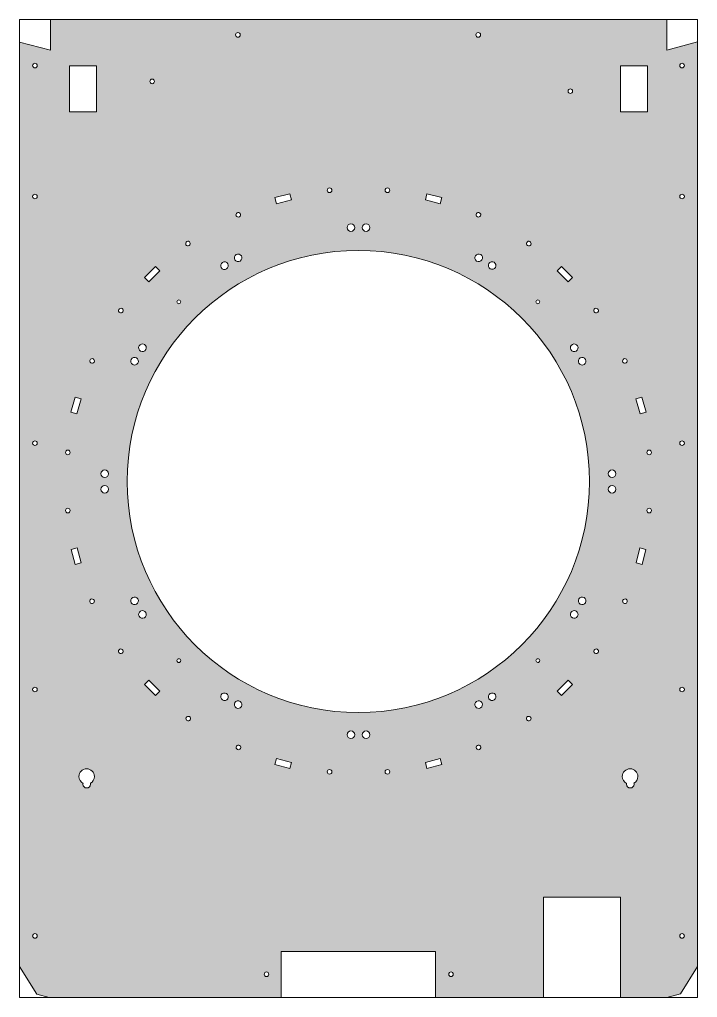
# Model space of a CAD drawing. Header units: inches. Extents: x 0 to 880, y -2 to 1268.
import ezdxf

# ---------------------------------------------------------------- set-up
doc = ezdxf.new("R2010")
doc.units = ezdxf.units.IN
doc.header["$MEASUREMENT"] = 0
doc.layers.add('Calque 1', color=7, linetype='Continuous')

# ---------------------------------------------------------------- blocks, each defined once
blk = doc.blocks.new('block 2')
at = {"layer": 'Calque 1', "true_color": 0xffffff}
h = blk.add_hatch(color=7, dxfattribs=at)
h.paths.add_polyline_path([(880, 1239), (840.1, 1228), (840.1, 1267.9), (40, 1267.9), (40, 1228), (0, 1238.6), (0, 38.2), (22.4, 2.2), (38.6, -2.1), (339.8, -2.1), (339.8, 57.5), (539.8, 57.5), (539.8, -2.1), (680.2, -2.1), (680.2, 128.1), (780.1, 128.1), (780.1, -2.1), (840.1, -2.1), (857.8, 2.7), (880, 38.2)])
h.paths.add_polyline_path([(703.7, 947.1), (717.9, 932.9), (712.2, 927.2), (698, 941.4)])
h.paths.add_polyline_path([(528.9, 1041.7), (548.3, 1036.6), (546.2, 1028.7), (526.8, 1033.9)])
h.paths.add_polyline_path([(350.8, 1041.7), (352.9, 1033.9), (333.4, 1028.7), (331.3, 1036.6)])
h.paths.add_polyline_path([(176.3, 947.1), (182, 941.4), (167.8, 927.2), (162.1, 932.9)])
h.paths.add_polyline_path([(66.8, 579.6), (74.6, 581.7), (79.8, 562.3), (72, 560.2)])
h.paths.add_polyline_path([(66.6, 758.2), (72.1, 777.5), (79.9, 775.3), (74.4, 756)])
h.paths.add_polyline_path([(100, 1147.9), (65, 1147.9), (65, 1207.9), (100, 1207.9)])
h.paths.add_polyline_path([(176.3, 389.9), (162.1, 404.2), (167.9, 409.9), (182, 395.6)])
h.paths.add_polyline_path([(350.8, 295.3), (331.3, 300.4), (333.4, 308.3), (352.9, 303.2)])
h.paths.add_polyline_path([(528.9, 295.3), (526.8, 303.2), (546.2, 308.3), (548.3, 300.4)])
h.paths.add_polyline_path([(703.7, 389.9), (697.9, 395.7), (712.2, 409.8), (717.9, 404.1)])
h.paths.add_polyline_path([(780.1, 1207.9), (815.1, 1207.9), (815.1, 1147.9), (780.1, 1147.9)])
h.paths.add_polyline_path([(808.1, 560.2), (800.3, 562.3), (805.3, 581.7), (813.2, 579.7)])
h.paths.add_polyline_path([(805.5, 756), (800.1, 775.3), (807.9, 777.5), (813.3, 758.2)])
edge = h.paths.add_edge_path()
edge.add_spline(control_points=[(20, 74.8), (18.4, 74.8), (17, 76.1), (17, 77.8), (17, 79.4), (18.4, 80.8), (20, 80.8), (21.7, 80.8), (23, 79.4), (23, 77.8), (23, 76.1), (21.7, 74.8), (20, 74.8)], knot_values=[0, 0, 0, 0, 0.352778, 0.352778, 0.352778, 0.705556, 0.705556, 0.705556, 1.058333, 1.058333, 1.058333, 1.411111, 1.411111, 1.411111, 1.411111], degree=3, periodic=0)
edge.add_line((20, 74.8), (20, 74.8))
edge = h.paths.add_edge_path()
edge.add_spline(control_points=[(20, 394.8), (18.4, 394.8), (17, 396.1), (17, 397.8), (17, 399.4), (18.4, 400.8), (20, 400.8), (21.7, 400.8), (23, 399.4), (23, 397.8), (23, 396.1), (21.7, 394.8), (20, 394.8)], knot_values=[0, 0, 0, 0, 0.352778, 0.352778, 0.352778, 0.705556, 0.705556, 0.705556, 1.058333, 1.058333, 1.058333, 1.411111, 1.411111, 1.411111, 1.411111], degree=3, periodic=0)
edge.add_line((20, 394.8), (20, 394.8))
edge = h.paths.add_edge_path()
edge.add_spline(control_points=[(20, 714.7), (18.4, 714.7), (17, 716.1), (17, 717.7), (17, 719.4), (18.4, 720.7), (20, 720.7), (21.7, 720.7), (23, 719.4), (23, 717.7), (23, 716.1), (21.7, 714.7), (20, 714.7)], knot_values=[0, 0, 0, 0, 0.352778, 0.352778, 0.352778, 0.705556, 0.705556, 0.705556, 1.058333, 1.058333, 1.058333, 1.411111, 1.411111, 1.411111, 1.411111], degree=3, periodic=0)
edge.add_line((20, 714.7), (20, 714.7))
edge = h.paths.add_edge_path()
edge.add_spline(control_points=[(20, 1035.1), (18.4, 1035.1), (17, 1036.4), (17, 1038), (17, 1039.7), (18.4, 1041), (20, 1041), (21.7, 1041), (23, 1039.7), (23, 1038), (23, 1036.4), (21.7, 1035.1), (20, 1035.1)], knot_values=[0, 0, 0, 0, 0.352778, 0.352778, 0.352778, 0.705556, 0.705556, 0.705556, 1.058333, 1.058333, 1.058333, 1.411111, 1.411111, 1.411111, 1.411111], degree=3, periodic=0)
edge.add_line((20, 1035.1), (20, 1035.1))
edge = h.paths.add_edge_path()
edge.add_spline(control_points=[(20, 1205.1), (18.4, 1205.1), (17, 1206.4), (17, 1208.1), (17, 1209.7), (18.4, 1211.1), (20, 1211.1), (21.7, 1211.1), (23, 1209.7), (23, 1208.1), (23, 1206.4), (21.7, 1205.1), (20, 1205.1)], knot_values=[0, 0, 0, 0, 0.352778, 0.352778, 0.352778, 0.705556, 0.705556, 0.705556, 1.058333, 1.058333, 1.058333, 1.411111, 1.411111, 1.411111, 1.411111], degree=3, periodic=0)
edge.add_line((20, 1205.1), (20, 1205.1))
edge = h.paths.add_edge_path()
edge.add_spline(control_points=[(727.9, 828.4), (730.3, 829.7), (733.3, 828.9), (734.6, 826.5), (736, 824.1), (735.1, 821.1), (732.8, 819.8), (730.4, 818.4), (727.4, 819.3), (726, 821.7), (724.7, 824), (725.5, 827.1), (727.9, 828.4)], knot_values=[0, 0, 0, 0, 0.352778, 0.352778, 0.352778, 0.705556, 0.705556, 0.705556, 1.058333, 1.058333, 1.058333, 1.411111, 1.411111, 1.411111, 1.411111], degree=3, periodic=0)
edge.add_line((727.9, 828.4), (727.9, 828.4))
edge = h.paths.add_edge_path()
edge.add_spline(control_points=[(724.4, 844.2), (725.7, 841.8), (724.9, 838.8), (722.5, 837.4), (720.2, 836.1), (717.1, 836.9), (715.8, 839.3), (714.5, 841.7), (715.3, 844.7), (717.7, 846), (720.1, 847.4), (723.1, 846.5), (724.4, 844.2)], knot_values=[0, 0, 0, 0, 0.352778, 0.352778, 0.352778, 0.705556, 0.705556, 0.705556, 1.058333, 1.058333, 1.058333, 1.411111, 1.411111, 1.411111, 1.411111], degree=3, periodic=0)
edge.add_line((724.4, 844.2), (724.4, 844.2))
edge = h.paths.add_edge_path()
edge.add_spline(control_points=[(715, 1177.9), (716.6, 1177.9), (718, 1176.6), (718, 1174.9), (718, 1173.3), (716.6, 1171.9), (715, 1171.9), (713.3, 1171.9), (712, 1173.3), (712, 1174.9), (712, 1176.6), (713.3, 1177.9), (715, 1177.9)], knot_values=[0, 0, 0, 0, 0.352778, 0.352778, 0.352778, 0.705556, 0.705556, 0.705556, 1.058333, 1.058333, 1.058333, 1.411111, 1.411111, 1.411111, 1.411111], degree=3, periodic=0)
edge.add_line((715, 1177.9), (715, 1177.9))
edge = h.paths.add_edge_path()
edge.add_spline(control_points=[(672.8, 903.8), (674.2, 903.8), (675.3, 902.7), (675.3, 901.3), (675.3, 900), (674.2, 898.9), (672.8, 898.9), (671.5, 898.9), (670.4, 900), (670.4, 901.3), (670.4, 902.7), (671.5, 903.8), (672.8, 903.8)], knot_values=[0, 0, 0, 0, 0.352778, 0.352778, 0.352778, 0.705556, 0.705556, 0.705556, 1.058333, 1.058333, 1.058333, 1.411111, 1.411111, 1.411111, 1.411111], degree=3, periodic=0)
edge.add_line((672.8, 903.8), (672.8, 903.8))
edge = h.paths.add_edge_path()
edge.add_spline(control_points=[(658.4, 978.5), (659.3, 979.9), (661.1, 980.4), (662.5, 979.6), (663.9, 978.8), (664.4, 976.9), (663.6, 975.5), (662.8, 974.1), (661, 973.6), (659.5, 974.4), (658.1, 975.2), (657.6, 977.1), (658.4, 978.5)], knot_values=[0, 0, 0, 0, 0.352778, 0.352778, 0.352778, 0.705556, 0.705556, 0.705556, 1.058333, 1.058333, 1.058333, 1.411111, 1.411111, 1.411111, 1.411111], degree=3, periodic=0)
edge.add_line((658.4, 978.5), (658.4, 978.5))
edge = h.paths.add_edge_path()
edge.add_spline(control_points=[(609.3, 951), (610.7, 953.3), (613.8, 954.1), (616.1, 952.6), (618.4, 951.2), (619.2, 948.2), (617.7, 945.9), (616.3, 943.5), (613.3, 942.8), (610.9, 944.2), (608.6, 945.6), (607.9, 948.7), (609.3, 951)], knot_values=[0, 0, 0, 0, 0.352778, 0.352778, 0.352778, 0.705556, 0.705556, 0.705556, 1.058333, 1.058333, 1.058333, 1.411111, 1.411111, 1.411111, 1.411111], degree=3, periodic=0)
edge.add_line((609.3, 951), (609.3, 951))
edge = h.paths.add_edge_path()
edge.add_spline(control_points=[(595.4, 1251), (597.1, 1251), (598.4, 1249.6), (598.4, 1248), (598.4, 1246.3), (597.1, 1245), (595.4, 1245), (593.7, 1245), (592.4, 1246.3), (592.4, 1248), (592.4, 1249.6), (593.7, 1251), (595.4, 1251)], knot_values=[0, 0, 0, 0, 0.352778, 0.352778, 0.352778, 0.705556, 0.705556, 0.705556, 1.058333, 1.058333, 1.058333, 1.411111, 1.411111, 1.411111, 1.411111], degree=3, periodic=0)
edge.add_line((595.4, 1251), (595.4, 1251))
edge = h.paths.add_edge_path()
edge.add_spline(control_points=[(598.3, 1012.9), (597.5, 1011.5), (595.7, 1011), (594.3, 1011.8), (592.8, 1012.6), (592.3, 1014.5), (593.2, 1015.9), (594, 1017.3), (595.8, 1017.8), (597.2, 1017), (598.7, 1016.2), (599.2, 1014.3), (598.3, 1012.9)], knot_values=[0, 0, 0, 0, 0.352778, 0.352778, 0.352778, 0.705556, 0.705556, 0.705556, 1.058333, 1.058333, 1.058333, 1.411111, 1.411111, 1.411111, 1.411111], degree=3, periodic=0)
edge.add_line((598.3, 1012.9), (598.3, 1012.9))
edge = h.paths.add_edge_path()
edge.add_spline(control_points=[(591.8, 961.1), (593.2, 963.4), (596.2, 964.2), (598.6, 962.7), (600.9, 961.3), (601.6, 958.3), (600.2, 955.9), (598.8, 953.6), (595.7, 952.9), (593.4, 954.3), (591.1, 955.7), (590.4, 958.8), (591.8, 961.1)], knot_values=[0, 0, 0, 0, 0.352778, 0.352778, 0.352778, 0.705556, 0.705556, 0.705556, 1.058333, 1.058333, 1.058333, 1.411111, 1.411111, 1.411111, 1.411111], degree=3, periodic=0)
edge.add_line((591.8, 961.1), (591.8, 961.1))
edge = h.paths.add_edge_path()
edge.add_spline(control_points=[(477.6, 1049.2), (479.2, 1049.2), (480.6, 1047.8), (480.6, 1046.2), (480.6, 1044.5), (479.2, 1043.2), (477.6, 1043.2), (475.9, 1043.2), (474.6, 1044.5), (474.6, 1046.2), (474.6, 1047.8), (475.9, 1049.2), (477.6, 1049.2)], knot_values=[0, 0, 0, 0, 0.352778, 0.352778, 0.352778, 0.705556, 0.705556, 0.705556, 1.058333, 1.058333, 1.058333, 1.411111, 1.411111, 1.411111, 1.411111], degree=3, periodic=0)
edge.add_line((477.6, 1049.2), (477.6, 1049.2))
edge = h.paths.add_edge_path()
edge.add_spline(control_points=[(449.9, 1002.6), (452.6, 1002.6), (454.8, 1000.4), (454.8, 997.7), (454.8, 994.9), (452.6, 992.7), (449.9, 992.7), (447.1, 992.7), (444.9, 994.9), (444.9, 997.7), (444.9, 1000.4), (447.1, 1002.6), (449.9, 1002.6)], knot_values=[0, 0, 0, 0, 0.352778, 0.352778, 0.352778, 0.705556, 0.705556, 0.705556, 1.058333, 1.058333, 1.058333, 1.411111, 1.411111, 1.411111, 1.411111], degree=3, periodic=0)
edge.add_line((449.9, 1002.6), (449.9, 1002.6))
edge = h.paths.add_edge_path()
edge.add_spline(control_points=[(430.1, 1002.6), (432.9, 1002.6), (435.1, 1000.4), (435.1, 997.7), (435.1, 994.9), (432.9, 992.7), (430.1, 992.7), (427.4, 992.7), (425.2, 994.9), (425.2, 997.7), (425.2, 1000.4), (427.4, 1002.6), (430.1, 1002.6)], knot_values=[0, 0, 0, 0, 0.352778, 0.352778, 0.352778, 0.705556, 0.705556, 0.705556, 1.058333, 1.058333, 1.058333, 1.411111, 1.411111, 1.411111, 1.411111], degree=3, periodic=0)
edge.add_line((430.1, 1002.6), (430.1, 1002.6))
edge = h.paths.add_edge_path()
edge.add_spline(control_points=[(402.4, 1049.2), (404.1, 1049.2), (405.4, 1047.8), (405.4, 1046.2), (405.4, 1044.5), (404.1, 1043.2), (402.4, 1043.2), (400.8, 1043.2), (399.4, 1044.5), (399.4, 1046.2), (399.4, 1047.8), (400.8, 1049.2), (402.4, 1049.2)], knot_values=[0, 0, 0, 0, 0.352778, 0.352778, 0.352778, 0.705556, 0.705556, 0.705556, 1.058333, 1.058333, 1.058333, 1.411111, 1.411111, 1.411111, 1.411111], degree=3, periodic=0)
edge.add_line((402.4, 1049.2), (402.4, 1049.2))
edge = h.paths.add_edge_path()
edge.add_spline(control_points=[(283.5, 1251), (285.2, 1251), (286.5, 1249.6), (286.5, 1248), (286.5, 1246.3), (285.2, 1245), (283.5, 1245), (281.9, 1245), (280.5, 1246.3), (280.5, 1248), (280.5, 1249.6), (281.9, 1251), (283.5, 1251)], knot_values=[0, 0, 0, 0, 0.352778, 0.352778, 0.352778, 0.705556, 0.705556, 0.705556, 1.058333, 1.058333, 1.058333, 1.411111, 1.411111, 1.411111, 1.411111], degree=3, periodic=0)
edge.add_line((283.5, 1251), (283.5, 1251))
edge = h.paths.add_edge_path()
edge.add_spline(control_points=[(285.4, 1011.8), (284, 1011), (282.1, 1011.5), (281.3, 1012.9), (280.5, 1014.3), (281, 1016.2), (282.4, 1017), (283.8, 1017.8), (285.7, 1017.3), (286.5, 1015.9), (287.3, 1014.5), (286.8, 1012.6), (285.4, 1011.8)], knot_values=[0, 0, 0, 0, 0.352778, 0.352778, 0.352778, 0.705556, 0.705556, 0.705556, 1.058333, 1.058333, 1.058333, 1.411111, 1.411111, 1.411111, 1.411111], degree=3, periodic=0)
edge.add_line((285.4, 1011.8), (285.4, 1011.8))
edge = h.paths.add_edge_path()
edge.add_spline(control_points=[(281.1, 962.7), (283.5, 964.1), (286.5, 963.4), (287.9, 961.1), (289.4, 958.8), (288.6, 955.7), (286.3, 954.3), (284, 952.9), (280.9, 953.6), (279.5, 955.9), (278.1, 958.2), (278.8, 961.3), (281.1, 962.7)], knot_values=[0, 0, 0, 0, 0.352778, 0.352778, 0.352778, 0.705556, 0.705556, 0.705556, 1.058333, 1.058333, 1.058333, 1.411111, 1.411111, 1.411111, 1.411111], degree=3, periodic=0)
edge.add_line((281.1, 962.7), (281.1, 962.7))
edge = h.paths.add_edge_path()
edge.add_spline(control_points=[(263.5, 952.5), (265.8, 953.9), (268.9, 953.2), (270.3, 950.8), (271.7, 948.5), (271, 945.5), (268.7, 944.1), (266.3, 942.6), (263.3, 943.4), (261.9, 945.7), (260.4, 948), (261.2, 951.1), (263.5, 952.5)], knot_values=[0, 0, 0, 0, 0.352778, 0.352778, 0.352778, 0.705556, 0.705556, 0.705556, 1.058333, 1.058333, 1.058333, 1.411111, 1.411111, 1.411111, 1.411111], degree=3, periodic=0)
edge.add_line((263.5, 952.5), (263.5, 952.5))
edge = h.paths.add_edge_path()
edge.add_spline(control_points=[(217.1, 979.6), (218.6, 980.4), (220.4, 979.9), (221.2, 978.5), (222, 977.1), (221.5, 975.2), (220.1, 974.4), (218.7, 973.6), (216.9, 974.1), (216, 975.5), (215.2, 976.9), (215.7, 978.8), (217.1, 979.6)], knot_values=[0, 0, 0, 0, 0.352778, 0.352778, 0.352778, 0.705556, 0.705556, 0.705556, 1.058333, 1.058333, 1.058333, 1.411111, 1.411111, 1.411111, 1.411111], degree=3, periodic=0)
edge.add_line((217.1, 979.6), (217.1, 979.6))
edge = h.paths.add_edge_path()
edge.add_spline(control_points=[(206.8, 903.8), (208.2, 903.8), (209.3, 902.7), (209.3, 901.3), (209.3, 900), (208.2, 898.9), (206.8, 898.9), (205.5, 898.9), (204.3, 900), (204.3, 901.3), (204.3, 902.7), (205.5, 903.8), (206.8, 903.8)], knot_values=[0, 0, 0, 0, 0.352778, 0.352778, 0.352778, 0.705556, 0.705556, 0.705556, 1.058333, 1.058333, 1.058333, 1.411111, 1.411111, 1.411111, 1.411111], degree=3, periodic=0)
edge.add_line((206.8, 903.8), (206.8, 903.8))
edge = h.paths.add_edge_path()
edge.add_spline(control_points=[(172.1, 1190.6), (173.7, 1190.6), (175.1, 1189.3), (175.1, 1187.6), (175.1, 1186), (173.7, 1184.6), (172.1, 1184.6), (170.4, 1184.6), (169.1, 1186), (169.1, 1187.6), (169.1, 1189.3), (170.4, 1190.6), (172.1, 1190.6)], knot_values=[0, 0, 0, 0, 0.352778, 0.352778, 0.352778, 0.705556, 0.705556, 0.705556, 1.058333, 1.058333, 1.058333, 1.411111, 1.411111, 1.411111, 1.411111], degree=3, periodic=0)
edge.add_line((172.1, 1190.6), (172.1, 1190.6))
edge = h.paths.add_edge_path()
edge.add_spline(control_points=[(155.2, 844.2), (156.6, 846.5), (159.6, 847.4), (162, 846), (164.3, 844.7), (165.2, 841.7), (163.8, 839.3), (162.5, 836.9), (159.5, 836.1), (157.1, 837.4), (154.7, 838.8), (153.9, 841.8), (155.2, 844.2)], knot_values=[0, 0, 0, 0, 0.352778, 0.352778, 0.352778, 0.705556, 0.705556, 0.705556, 1.058333, 1.058333, 1.058333, 1.411111, 1.411111, 1.411111, 1.411111], degree=3, periodic=0)
edge.add_line((155.2, 844.2), (155.2, 844.2))
edge = h.paths.add_edge_path()
edge.add_spline(control_points=[(145, 826.5), (146.3, 828.9), (149.4, 829.7), (151.7, 828.4), (154.1, 827.1), (155, 824), (153.6, 821.7), (152.3, 819.3), (149.3, 818.4), (146.9, 819.8), (144.5, 821.1), (143.7, 824.1), (145, 826.5)], knot_values=[0, 0, 0, 0, 0.352778, 0.352778, 0.352778, 0.705556, 0.705556, 0.705556, 1.058333, 1.058333, 1.058333, 1.411111, 1.411111, 1.411111, 1.411111], degree=3, periodic=0)
edge.add_line((145, 826.5), (145, 826.5))
edge = h.paths.add_edge_path()
edge.add_spline(control_points=[(62.7, 627.2), (61, 627.2), (59.7, 628.6), (59.7, 630.2), (59.7, 631.9), (61, 633.2), (62.7, 633.2), (64.4, 633.2), (65.7, 631.9), (65.7, 630.2), (65.7, 628.6), (64.4, 627.2), (62.7, 627.2)], knot_values=[0, 0, 0, 0, 0.352778, 0.352778, 0.352778, 0.705556, 0.705556, 0.705556, 1.058333, 1.058333, 1.058333, 1.411111, 1.411111, 1.411111, 1.411111], degree=3, periodic=0)
edge.add_line((62.7, 627.2), (62.7, 627.2))
edge = h.paths.add_edge_path()
edge.add_spline(control_points=[(62.7, 702.7), (61, 702.7), (59.7, 704.1), (59.7, 705.7), (59.7, 707.4), (61, 708.7), (62.7, 708.7), (64.4, 708.7), (65.7, 707.4), (65.7, 705.7), (65.7, 704.1), (64.4, 702.7), (62.7, 702.7)], knot_values=[0, 0, 0, 0, 0.352778, 0.352778, 0.352778, 0.705556, 0.705556, 0.705556, 1.058333, 1.058333, 1.058333, 1.411111, 1.411111, 1.411111, 1.411111], degree=3, periodic=0)
edge.add_line((62.7, 702.7), (62.7, 702.7))
edge = h.paths.add_edge_path()
edge.add_spline(control_points=[(92, 276.1), (92.1, 275.7), (92.2, 275.3), (92.2, 274.8), (92.2, 272.1), (90, 269.9), (87.2, 269.9), (84.5, 269.9), (82.3, 272.1), (82.3, 274.8), (82.3, 275.2), (82.3, 275.6), (82.4, 275.9), (79.2, 277.6), (77, 281), (77, 284.9), (77, 290.4), (81.5, 294.9), (87, 294.9), (92.6, 294.9), (97.1, 290.4), (97.1, 284.9), (97.1, 281.1), (95, 277.8), (92, 276.1)], knot_values=[0, 0, 0, 0, 0.352778, 0.352778, 0.352778, 0.705556, 0.705556, 0.705556, 1.058333, 1.058333, 1.058333, 1.411111, 1.411111, 1.411111, 1.763889, 1.763889, 1.763889, 2.116667, 2.116667, 2.116667, 2.469444, 2.469444, 2.469444, 2.822222, 2.822222, 2.822222, 2.822222], degree=3, periodic=0)
edge.add_line((92, 276.1), (92, 276.1))
edge = h.paths.add_edge_path()
edge.add_spline(control_points=[(92.6, 515), (94, 515.8), (95.9, 515.3), (96.7, 513.9), (97.5, 512.5), (97, 510.6), (95.6, 509.8), (94.2, 509), (92.3, 509.5), (91.5, 510.9), (90.7, 512.3), (91.2, 514.2), (92.6, 515)], knot_values=[0, 0, 0, 0, 0.352778, 0.352778, 0.352778, 0.705556, 0.705556, 0.705556, 1.058333, 1.058333, 1.058333, 1.411111, 1.411111, 1.411111, 1.411111], degree=3, periodic=0)
edge.add_line((92.6, 515), (92.6, 515))
edge = h.paths.add_edge_path()
edge.add_spline(control_points=[(91.5, 826.1), (92.3, 827.5), (94.2, 828), (95.6, 827.2), (97, 826.4), (97.5, 824.6), (96.7, 823.1), (95.9, 821.7), (94, 821.2), (92.6, 822), (91.2, 822.9), (90.7, 824.7), (91.5, 826.1)], knot_values=[0, 0, 0, 0, 0.352778, 0.352778, 0.352778, 0.705556, 0.705556, 0.705556, 1.058333, 1.058333, 1.058333, 1.411111, 1.411111, 1.411111, 1.411111], degree=3, periodic=0)
edge.add_line((91.5, 826.1), (91.5, 826.1))
edge = h.paths.add_edge_path()
edge.add_spline(control_points=[(110.5, 653), (107.8, 653), (105.6, 655.2), (105.6, 657.9), (105.6, 660.7), (107.8, 662.9), (110.5, 662.9), (113.2, 662.9), (115.4, 660.7), (115.4, 657.9), (115.4, 655.2), (113.2, 653), (110.5, 653)], knot_values=[0, 0, 0, 0, 0.352778, 0.352778, 0.352778, 0.705556, 0.705556, 0.705556, 1.058333, 1.058333, 1.058333, 1.411111, 1.411111, 1.411111, 1.411111], degree=3, periodic=0)
edge.add_line((110.5, 653), (110.5, 653))
edge = h.paths.add_edge_path()
edge.add_spline(control_points=[(110.5, 673.1), (107.8, 673.1), (105.6, 675.3), (105.6, 678), (105.6, 680.8), (107.8, 683), (110.5, 683), (113.2, 683), (115.4, 680.8), (115.4, 678), (115.4, 675.3), (113.2, 673.1), (110.5, 673.1)], knot_values=[0, 0, 0, 0, 0.352778, 0.352778, 0.352778, 0.705556, 0.705556, 0.705556, 1.058333, 1.058333, 1.058333, 1.411111, 1.411111, 1.411111, 1.411111], degree=3, periodic=0)
edge.add_line((110.5, 673.1), (110.5, 673.1))
edge = h.paths.add_edge_path()
edge.add_spline(control_points=[(128.9, 891.4), (129.7, 892.8), (131.6, 893.3), (133, 892.5), (134.4, 891.6), (134.9, 889.8), (134.1, 888.4), (133.3, 886.9), (131.4, 886.5), (130, 887.3), (128.6, 888.1), (128.1, 889.9), (128.9, 891.4)], knot_values=[0, 0, 0, 0, 0.352778, 0.352778, 0.352778, 0.705556, 0.705556, 0.705556, 1.058333, 1.058333, 1.058333, 1.411111, 1.411111, 1.411111, 1.411111], degree=3, periodic=0)
edge.add_line((128.9, 891.4), (128.9, 891.4))
edge = h.paths.add_edge_path()
edge.add_spline(control_points=[(133, 444.9), (131.6, 444.1), (129.7, 444.6), (128.9, 446), (128.1, 447.4), (128.6, 449.3), (130, 450.1), (131.4, 450.9), (133.3, 450.4), (134.1, 449), (134.9, 447.6), (134.4, 445.7), (133, 444.9)], knot_values=[0, 0, 0, 0, 0.352778, 0.352778, 0.352778, 0.705556, 0.705556, 0.705556, 1.058333, 1.058333, 1.058333, 1.411111, 1.411111, 1.411111, 1.411111], degree=3, periodic=0)
edge.add_line((133, 444.9), (133, 444.9))
edge = h.paths.add_edge_path()
edge.add_spline(control_points=[(151.7, 508.6), (149.4, 507.3), (146.3, 508.1), (145, 510.5), (143.7, 512.9), (144.5, 515.9), (146.9, 517.2), (149.3, 518.6), (152.3, 517.7), (153.6, 515.4), (155, 513), (154.1, 510), (151.7, 508.6)], knot_values=[0, 0, 0, 0, 0.352778, 0.352778, 0.352778, 0.705556, 0.705556, 0.705556, 1.058333, 1.058333, 1.058333, 1.411111, 1.411111, 1.411111, 1.411111], degree=3, periodic=0)
edge.add_line((151.7, 508.6), (151.7, 508.6))
edge = h.paths.add_edge_path()
edge.add_spline(control_points=[(155.2, 492.9), (153.9, 495.3), (154.7, 498.3), (157.1, 499.6), (159.5, 501), (162.5, 500.1), (163.8, 497.7), (165.2, 495.4), (164.3, 492.3), (162, 491), (159.6, 489.7), (156.6, 490.5), (155.2, 492.9)], knot_values=[0, 0, 0, 0, 0.352778, 0.352778, 0.352778, 0.705556, 0.705556, 0.705556, 1.058333, 1.058333, 1.058333, 1.411111, 1.411111, 1.411111, 1.411111], degree=3, periodic=0)
edge.add_line((155.2, 492.9), (155.2, 492.9))
edge = h.paths.add_edge_path()
edge.add_spline(control_points=[(206.8, 432.9), (205.5, 432.9), (204.3, 434), (204.3, 435.3), (204.3, 436.7), (205.5, 437.8), (206.8, 437.8), (208.2, 437.8), (209.3, 436.7), (209.3, 435.3), (209.3, 434), (208.2, 432.9), (206.8, 432.9)], knot_values=[0, 0, 0, 0, 0.352778, 0.352778, 0.352778, 0.705556, 0.705556, 0.705556, 1.058333, 1.058333, 1.058333, 1.411111, 1.411111, 1.411111, 1.411111], degree=3, periodic=0)
edge.add_line((206.8, 432.9), (206.8, 432.9))
edge = h.paths.add_edge_path()
edge.add_spline(control_points=[(221.6, 358.5), (220.8, 357.1), (218.9, 356.6), (217.5, 357.4), (216.1, 358.2), (215.6, 360.1), (216.4, 361.5), (217.2, 362.9), (219, 363.4), (220.5, 362.6), (221.9, 361.8), (222.4, 359.9), (221.6, 358.5)], knot_values=[0, 0, 0, 0, 0.352778, 0.352778, 0.352778, 0.705556, 0.705556, 0.705556, 1.058333, 1.058333, 1.058333, 1.411111, 1.411111, 1.411111, 1.411111], degree=3, periodic=0)
edge.add_line((221.6, 358.5), (221.6, 358.5))
edge = h.paths.add_edge_path()
edge.add_spline(control_points=[(270.3, 385.8), (268.9, 383.5), (265.8, 382.8), (263.5, 384.2), (261.2, 385.6), (260.4, 388.7), (261.9, 391), (263.3, 393.3), (266.3, 394), (268.7, 392.6), (271, 391.2), (271.7, 388.2), (270.3, 385.8)], knot_values=[0, 0, 0, 0, 0.352778, 0.352778, 0.352778, 0.705556, 0.705556, 0.705556, 1.058333, 1.058333, 1.058333, 1.411111, 1.411111, 1.411111, 1.411111], degree=3, periodic=0)
edge.add_line((270.3, 385.8), (270.3, 385.8))
edge = h.paths.add_edge_path()
edge.add_spline(control_points=[(286.8, 321.1), (286, 319.7), (284.2, 319.2), (282.8, 320), (281.3, 320.8), (280.8, 322.7), (281.7, 324.1), (282.5, 325.5), (284.3, 326), (285.7, 325.2), (287.2, 324.4), (287.7, 322.6), (286.8, 321.1)], knot_values=[0, 0, 0, 0, 0.352778, 0.352778, 0.352778, 0.705556, 0.705556, 0.705556, 1.058333, 1.058333, 1.058333, 1.411111, 1.411111, 1.411111, 1.411111], degree=3, periodic=0)
edge.add_line((286.8, 321.1), (286.8, 321.1))
edge = h.paths.add_edge_path()
edge.add_spline(control_points=[(287.9, 375.6), (286.5, 373.3), (283.5, 372.5), (281.1, 374), (278.8, 375.4), (278.1, 378.4), (279.5, 380.8), (280.9, 383.1), (284, 383.8), (286.3, 382.4), (288.6, 381), (289.4, 377.9), (287.9, 375.6)], knot_values=[0, 0, 0, 0, 0.352778, 0.352778, 0.352778, 0.705556, 0.705556, 0.705556, 1.058333, 1.058333, 1.058333, 1.411111, 1.411111, 1.411111, 1.411111], degree=3, periodic=0)
edge.add_line((287.9, 375.6), (287.9, 375.6))
edge = h.paths.add_edge_path()
edge.add_spline(control_points=[(320.6, 25), (318.9, 25), (317.6, 26.4), (317.6, 28), (317.6, 29.7), (318.9, 31), (320.6, 31), (322.2, 31), (323.6, 29.7), (323.6, 28), (323.6, 26.4), (322.2, 25), (320.6, 25)], knot_values=[0, 0, 0, 0, 0.352778, 0.352778, 0.352778, 0.705556, 0.705556, 0.705556, 1.058333, 1.058333, 1.058333, 1.411111, 1.411111, 1.411111, 1.411111], degree=3, periodic=0)
edge.add_line((320.6, 25), (320.6, 25))
edge = h.paths.add_edge_path()
edge.add_spline(control_points=[(402.4, 287.9), (400.8, 287.9), (399.4, 289.2), (399.4, 290.9), (399.4, 292.5), (400.8, 293.9), (402.4, 293.9), (404.1, 293.9), (405.4, 292.5), (405.4, 290.9), (405.4, 289.2), (404.1, 287.9), (402.4, 287.9)], knot_values=[0, 0, 0, 0, 0.352778, 0.352778, 0.352778, 0.705556, 0.705556, 0.705556, 1.058333, 1.058333, 1.058333, 1.411111, 1.411111, 1.411111, 1.411111], degree=3, periodic=0)
edge.add_line((402.4, 287.9), (402.4, 287.9))
edge = h.paths.add_edge_path()
edge.add_spline(control_points=[(430.1, 334.1), (427.4, 334.1), (425.2, 336.3), (425.2, 339), (425.2, 341.7), (427.4, 344), (430.1, 344), (432.9, 344), (435.1, 341.7), (435.1, 339), (435.1, 336.3), (432.9, 334.1), (430.1, 334.1)], knot_values=[0, 0, 0, 0, 0.352778, 0.352778, 0.352778, 0.705556, 0.705556, 0.705556, 1.058333, 1.058333, 1.058333, 1.411111, 1.411111, 1.411111, 1.411111], degree=3, periodic=0)
edge.add_line((430.1, 334.1), (430.1, 334.1))
edge = h.paths.add_edge_path()
edge.add_spline(control_points=[(449.9, 334.1), (447.1, 334.1), (444.9, 336.3), (444.9, 339), (444.9, 341.7), (447.1, 344), (449.9, 344), (452.6, 344), (454.8, 341.7), (454.8, 339), (454.8, 336.3), (452.6, 334.1), (449.9, 334.1)], knot_values=[0, 0, 0, 0, 0.352778, 0.352778, 0.352778, 0.705556, 0.705556, 0.705556, 1.058333, 1.058333, 1.058333, 1.411111, 1.411111, 1.411111, 1.411111], degree=3, periodic=0)
edge.add_line((449.9, 334.1), (449.9, 334.1))
edge = h.paths.add_edge_path()
edge.add_spline(control_points=[(477.6, 287.9), (475.9, 287.9), (474.6, 289.2), (474.6, 290.9), (474.6, 292.5), (475.9, 293.9), (477.6, 293.9), (479.2, 293.9), (480.6, 292.5), (480.6, 290.9), (480.6, 289.2), (479.2, 287.9), (477.6, 287.9)], knot_values=[0, 0, 0, 0, 0.352778, 0.352778, 0.352778, 0.705556, 0.705556, 0.705556, 1.058333, 1.058333, 1.058333, 1.411111, 1.411111, 1.411111, 1.411111], degree=3, periodic=0)
edge.add_line((477.6, 287.9), (477.6, 287.9))
edge = h.paths.add_edge_path()
edge.add_spline(control_points=[(560.1, 25), (558.5, 25), (557.1, 26.4), (557.1, 28), (557.1, 29.7), (558.5, 31), (560.1, 31), (561.8, 31), (563.1, 29.7), (563.1, 28), (563.1, 26.4), (561.8, 25), (560.1, 25)], knot_values=[0, 0, 0, 0, 0.352778, 0.352778, 0.352778, 0.705556, 0.705556, 0.705556, 1.058333, 1.058333, 1.058333, 1.411111, 1.411111, 1.411111, 1.411111], degree=3, periodic=0)
edge.add_line((560.1, 25), (560.1, 25))
edge = h.paths.add_edge_path()
edge.add_spline(control_points=[(597.2, 320), (595.8, 319.2), (594, 319.7), (593.2, 321.1), (592.3, 322.6), (592.8, 324.4), (594.3, 325.2), (595.7, 326), (597.5, 325.6), (598.3, 324.1), (599.2, 322.7), (598.7, 320.9), (597.2, 320)], knot_values=[0, 0, 0, 0, 0.352778, 0.352778, 0.352778, 0.705556, 0.705556, 0.705556, 1.058333, 1.058333, 1.058333, 1.411111, 1.411111, 1.411111, 1.411111], degree=3, periodic=0)
edge.add_line((597.2, 320), (597.2, 320))
edge = h.paths.add_edge_path()
edge.add_spline(control_points=[(598.5, 374), (596.2, 372.5), (593.1, 373.3), (591.7, 375.6), (590.3, 377.9), (591, 381), (593.4, 382.4), (595.7, 383.8), (598.7, 383.1), (600.1, 380.8), (601.6, 378.4), (600.8, 375.4), (598.5, 374)], knot_values=[0, 0, 0, 0, 0.352778, 0.352778, 0.352778, 0.705556, 0.705556, 0.705556, 1.058333, 1.058333, 1.058333, 1.411111, 1.411111, 1.411111, 1.411111], degree=3, periodic=0)
edge.add_line((598.5, 374), (598.5, 374))
edge = h.paths.add_edge_path()
edge.add_spline(control_points=[(616.1, 384.2), (613.8, 382.8), (610.8, 383.5), (609.4, 385.8), (607.9, 388.2), (608.7, 391.2), (611, 392.6), (613.3, 394), (616.4, 393.3), (617.8, 391), (619.2, 388.7), (618.5, 385.6), (616.1, 384.2)], knot_values=[0, 0, 0, 0, 0.352778, 0.352778, 0.352778, 0.705556, 0.705556, 0.705556, 1.058333, 1.058333, 1.058333, 1.411111, 1.411111, 1.411111, 1.411111], degree=3, periodic=0)
edge.add_line((616.1, 384.2), (616.1, 384.2))
edge = h.paths.add_edge_path()
edge.add_spline(control_points=[(662.5, 357.4), (661.1, 356.6), (659.3, 357.1), (658.4, 358.5), (657.6, 360), (658.1, 361.8), (659.5, 362.6), (661, 363.4), (662.8, 362.9), (663.6, 361.5), (664.4, 360.1), (663.9, 358.2), (662.5, 357.4)], knot_values=[0, 0, 0, 0, 0.352778, 0.352778, 0.352778, 0.705556, 0.705556, 0.705556, 1.058333, 1.058333, 1.058333, 1.411111, 1.411111, 1.411111, 1.411111], degree=3, periodic=0)
edge.add_line((662.5, 357.4), (662.5, 357.4))
edge = h.paths.add_edge_path()
edge.add_spline(control_points=[(672.8, 432.9), (671.5, 432.9), (670.4, 434), (670.4, 435.3), (670.4, 436.7), (671.5, 437.8), (672.8, 437.8), (674.2, 437.8), (675.3, 436.7), (675.3, 435.3), (675.3, 434), (674.2, 432.9), (672.8, 432.9)], knot_values=[0, 0, 0, 0, 0.352778, 0.352778, 0.352778, 0.705556, 0.705556, 0.705556, 1.058333, 1.058333, 1.058333, 1.411111, 1.411111, 1.411111, 1.411111], degree=3, periodic=0)
edge.add_line((672.8, 432.9), (672.8, 432.9))
edge = h.paths.add_edge_path()
edge.add_spline(control_points=[(724.4, 492.9), (723.1, 490.5), (720.1, 489.7), (717.7, 491), (715.3, 492.3), (714.5, 495.4), (715.8, 497.7), (717.1, 500.1), (720.2, 501), (722.5, 499.6), (724.9, 498.3), (725.7, 495.3), (724.4, 492.9)], knot_values=[0, 0, 0, 0, 0.352778, 0.352778, 0.352778, 0.705556, 0.705556, 0.705556, 1.058333, 1.058333, 1.058333, 1.411111, 1.411111, 1.411111, 1.411111], degree=3, periodic=0)
edge.add_line((724.4, 492.9), (724.4, 492.9))
edge = h.paths.add_edge_path()
edge.add_spline(control_points=[(734.6, 510.5), (733.3, 508.1), (730.3, 507.3), (727.9, 508.6), (725.5, 510), (724.7, 513), (726, 515.4), (727.4, 517.7), (730.4, 518.6), (732.8, 517.2), (735.1, 515.9), (736, 512.9), (734.6, 510.5)], knot_values=[0, 0, 0, 0, 0.352778, 0.352778, 0.352778, 0.705556, 0.705556, 0.705556, 1.058333, 1.058333, 1.058333, 1.411111, 1.411111, 1.411111, 1.411111], degree=3, periodic=0)
edge.add_line((734.6, 510.5), (734.6, 510.5))
edge = h.paths.add_edge_path()
edge.add_spline(control_points=[(439.8, 367.9), (274.1, 367.9), (139.8, 502.3), (139.8, 668), (139.8, 833.7), (274.1, 968), (439.8, 968), (605.5, 968), (739.9, 833.7), (739.9, 668), (739.9, 502.3), (605.5, 367.9), (439.8, 367.9)], knot_values=[0, 0, 0, 0, 0.352778, 0.352778, 0.352778, 0.705556, 0.705556, 0.705556, 1.058333, 1.058333, 1.058333, 1.411111, 1.411111, 1.411111, 1.411111], degree=3, periodic=0)
edge.add_line((439.8, 367.9), (439.8, 367.9))
edge = h.paths.add_edge_path()
edge.add_spline(control_points=[(751.1, 446), (750.3, 444.6), (748.4, 444.1), (747, 444.9), (745.6, 445.7), (745.1, 447.6), (745.9, 449), (746.7, 450.4), (748.6, 450.9), (750, 450.1), (751.4, 449.3), (751.9, 447.4), (751.1, 446)], knot_values=[0, 0, 0, 0, 0.352778, 0.352778, 0.352778, 0.705556, 0.705556, 0.705556, 1.058333, 1.058333, 1.058333, 1.411111, 1.411111, 1.411111, 1.411111], degree=3, periodic=0)
edge.add_line((751.1, 446), (751.1, 446))
edge = h.paths.add_edge_path()
edge.add_spline(control_points=[(750, 887.3), (748.6, 886.5), (746.7, 886.9), (745.9, 888.4), (745.1, 889.8), (745.6, 891.6), (747, 892.5), (748.4, 893.3), (750.3, 892.8), (751.1, 891.4), (751.9, 889.9), (751.4, 888.1), (750, 887.3)], knot_values=[0, 0, 0, 0, 0.352778, 0.352778, 0.352778, 0.705556, 0.705556, 0.705556, 1.058333, 1.058333, 1.058333, 1.411111, 1.411111, 1.411111, 1.411111], degree=3, periodic=0)
edge.add_line((750, 887.3), (750, 887.3))
edge = h.paths.add_edge_path()
edge.add_spline(control_points=[(769.1, 653), (766.4, 653), (764.2, 655.2), (764.2, 657.9), (764.2, 660.7), (766.4, 662.9), (769.1, 662.9), (771.9, 662.9), (774.1, 660.7), (774.1, 657.9), (774.1, 655.2), (771.9, 653), (769.1, 653)], knot_values=[0, 0, 0, 0, 0.352778, 0.352778, 0.352778, 0.705556, 0.705556, 0.705556, 1.058333, 1.058333, 1.058333, 1.411111, 1.411111, 1.411111, 1.411111], degree=3, periodic=0)
edge.add_line((769.1, 653), (769.1, 653))
edge = h.paths.add_edge_path()
edge.add_spline(control_points=[(769.1, 673.1), (766.4, 673.1), (764.2, 675.3), (764.2, 678), (764.2, 680.8), (766.4, 683), (769.1, 683), (771.9, 683), (774.1, 680.8), (774.1, 678), (774.1, 675.3), (771.9, 673.1), (769.1, 673.1)], knot_values=[0, 0, 0, 0, 0.352778, 0.352778, 0.352778, 0.705556, 0.705556, 0.705556, 1.058333, 1.058333, 1.058333, 1.411111, 1.411111, 1.411111, 1.411111], degree=3, periodic=0)
edge.add_line((769.1, 673.1), (769.1, 673.1))
edge = h.paths.add_edge_path()
edge.add_spline(control_points=[(787.4, 822), (786, 821.2), (784.1, 821.7), (783.3, 823.1), (782.5, 824.6), (783, 826.4), (784.4, 827.2), (785.8, 828), (787.7, 827.5), (788.5, 826.1), (789.3, 824.7), (788.8, 822.9), (787.4, 822)], knot_values=[0, 0, 0, 0, 0.352778, 0.352778, 0.352778, 0.705556, 0.705556, 0.705556, 1.058333, 1.058333, 1.058333, 1.411111, 1.411111, 1.411111, 1.411111], degree=3, periodic=0)
edge.add_line((787.4, 822), (787.4, 822))
edge = h.paths.add_edge_path()
edge.add_spline(control_points=[(788.5, 510.9), (787.7, 509.5), (785.8, 509), (784.4, 509.8), (783, 510.6), (782.5, 512.5), (783.3, 513.9), (784.1, 515.3), (786, 515.8), (787.4, 515), (788.8, 514.2), (789.3, 512.3), (788.5, 510.9)], knot_values=[0, 0, 0, 0, 0.352778, 0.352778, 0.352778, 0.705556, 0.705556, 0.705556, 1.058333, 1.058333, 1.058333, 1.411111, 1.411111, 1.411111, 1.411111], degree=3, periodic=0)
edge.add_line((788.5, 510.9), (788.5, 510.9))
edge = h.paths.add_edge_path()
edge.add_spline(control_points=[(797.5, 276.1), (797.7, 275.7), (797.7, 275.3), (797.7, 274.8), (797.7, 272.1), (795.5, 269.9), (792.8, 269.9), (790.1, 269.9), (787.8, 272.1), (787.8, 274.8), (787.8, 275.2), (787.9, 275.6), (788, 275.9), (784.8, 277.6), (782.5, 281), (782.5, 284.9), (782.5, 290.4), (787, 294.9), (792.6, 294.9), (798.2, 294.9), (802.7, 290.4), (802.7, 284.9), (802.7, 281.1), (800.6, 277.8), (797.5, 276.1)], knot_values=[0, 0, 0, 0, 0.352778, 0.352778, 0.352778, 0.705556, 0.705556, 0.705556, 1.058333, 1.058333, 1.058333, 1.411111, 1.411111, 1.411111, 1.763889, 1.763889, 1.763889, 2.116667, 2.116667, 2.116667, 2.469444, 2.469444, 2.469444, 2.822222, 2.822222, 2.822222, 2.822222], degree=3, periodic=0)
edge.add_line((797.5, 276.1), (797.5, 276.1))
edge = h.paths.add_edge_path()
edge.add_spline(control_points=[(817.3, 627.2), (815.6, 627.2), (814.3, 628.6), (814.3, 630.2), (814.3, 631.9), (815.6, 633.2), (817.3, 633.2), (819, 633.2), (820.3, 631.9), (820.3, 630.2), (820.3, 628.6), (819, 627.2), (817.3, 627.2)], knot_values=[0, 0, 0, 0, 0.352778, 0.352778, 0.352778, 0.705556, 0.705556, 0.705556, 1.058333, 1.058333, 1.058333, 1.411111, 1.411111, 1.411111, 1.411111], degree=3, periodic=0)
edge.add_line((817.3, 627.2), (817.3, 627.2))
edge = h.paths.add_edge_path()
edge.add_spline(control_points=[(817.3, 702.7), (815.6, 702.7), (814.3, 704.1), (814.3, 705.7), (814.3, 707.4), (815.6, 708.7), (817.3, 708.7), (819, 708.7), (820.3, 707.4), (820.3, 705.7), (820.3, 704.1), (819, 702.7), (817.3, 702.7)], knot_values=[0, 0, 0, 0, 0.352778, 0.352778, 0.352778, 0.705556, 0.705556, 0.705556, 1.058333, 1.058333, 1.058333, 1.411111, 1.411111, 1.411111, 1.411111], degree=3, periodic=0)
edge.add_line((817.3, 702.7), (817.3, 702.7))
edge = h.paths.add_edge_path()
edge.add_spline(control_points=[(860, 74.8), (858.3, 74.8), (857, 76.1), (857, 77.8), (857, 79.4), (858.3, 80.8), (860, 80.8), (861.6, 80.8), (863, 79.4), (863, 77.8), (863, 76.1), (861.6, 74.8), (860, 74.8)], knot_values=[0, 0, 0, 0, 0.352778, 0.352778, 0.352778, 0.705556, 0.705556, 0.705556, 1.058333, 1.058333, 1.058333, 1.411111, 1.411111, 1.411111, 1.411111], degree=3, periodic=0)
edge.add_line((860, 74.8), (860, 74.8))
edge = h.paths.add_edge_path()
edge.add_spline(control_points=[(860, 394.8), (858.3, 394.8), (857, 396.1), (857, 397.8), (857, 399.4), (858.3, 400.8), (860, 400.8), (861.6, 400.8), (863, 399.4), (863, 397.8), (863, 396.1), (861.6, 394.8), (860, 394.8)], knot_values=[0, 0, 0, 0, 0.352778, 0.352778, 0.352778, 0.705556, 0.705556, 0.705556, 1.058333, 1.058333, 1.058333, 1.411111, 1.411111, 1.411111, 1.411111], degree=3, periodic=0)
edge.add_line((860, 394.8), (860, 394.8))
edge = h.paths.add_edge_path()
edge.add_spline(control_points=[(860, 714.7), (858.3, 714.7), (857, 716.1), (857, 717.7), (857, 719.4), (858.3, 720.7), (860, 720.7), (861.6, 720.7), (863, 719.4), (863, 717.7), (863, 716.1), (861.6, 714.7), (860, 714.7)], knot_values=[0, 0, 0, 0, 0.352778, 0.352778, 0.352778, 0.705556, 0.705556, 0.705556, 1.058333, 1.058333, 1.058333, 1.411111, 1.411111, 1.411111, 1.411111], degree=3, periodic=0)
edge.add_line((860, 714.7), (860, 714.7))
edge = h.paths.add_edge_path()
edge.add_spline(control_points=[(860, 1035.1), (858.3, 1035.1), (857, 1036.4), (857, 1038), (857, 1039.7), (858.3, 1041), (860, 1041), (861.6, 1041), (863, 1039.7), (863, 1038), (863, 1036.4), (861.6, 1035.1), (860, 1035.1)], knot_values=[0, 0, 0, 0, 0.352778, 0.352778, 0.352778, 0.705556, 0.705556, 0.705556, 1.058333, 1.058333, 1.058333, 1.411111, 1.411111, 1.411111, 1.411111], degree=3, periodic=0)
edge.add_line((860, 1035.1), (860, 1035.1))
edge = h.paths.add_edge_path()
edge.add_spline(control_points=[(860, 1205.1), (858.3, 1205.1), (857, 1206.4), (857, 1208.1), (857, 1209.7), (858.3, 1211.1), (860, 1211.1), (861.6, 1211.1), (863, 1209.7), (863, 1208.1), (863, 1206.4), (861.6, 1205.1), (860, 1205.1)], knot_values=[0, 0, 0, 0, 0.352778, 0.352778, 0.352778, 0.705556, 0.705556, 0.705556, 1.058333, 1.058333, 1.058333, 1.411111, 1.411111, 1.411111, 1.411111], degree=3, periodic=0)
edge.add_line((860, 1205.1), (860, 1205.1))
at = {"layer": 'Calque 1', "lineweight": 0}
for points in [[(880, 1239), (840.1, 1228), (840.1, 1267.9), (40, 1267.9), (40, 1228), (0, 1238.6), (0, 38.2), (22.4, 2.2), (38.6, -2.1), (339.8, -2.1), (339.8, 57.5), (539.8, 57.5), (539.8, -2.1), (680.2, -2.1), (680.2, 128.1), (780.1, 128.1), (780.1, -2.1), (840.1, -2.1), (857.8, 2.7), (880, 38.2), (880, 1239)], [(0, 1267.9), (880, 1267.9), (880, -2.1), (0, -2.1), (0, 1267.9)], [(100, 1147.9), (65, 1147.9), (65, 1207.9), (100, 1207.9), (100, 1147.9)], [(780.1, 1207.9), (815.1, 1207.9), (815.1, 1147.9), (780.1, 1147.9), (780.1, 1207.9)], [(350.8, 1041.7), (352.9, 1033.9), (333.4, 1028.7), (331.3, 1036.6), (350.8, 1041.7)], [(528.9, 1041.7), (548.3, 1036.6), (546.2, 1028.7), (526.8, 1033.9), (528.9, 1041.7)], [(176.3, 947.1), (182, 941.4), (167.8, 927.2), (162.1, 932.9), (176.3, 947.1)], [(703.7, 947.1), (717.9, 932.9), (712.2, 927.2), (698, 941.4), (703.7, 947.1)], [(66.6, 758.2), (72.1, 777.5), (79.9, 775.3), (74.4, 756), (66.6, 758.2)], [(805.5, 756), (800.1, 775.3), (807.9, 777.5), (813.3, 758.2), (805.5, 756)], [(66.8, 579.6), (74.6, 581.7), (79.8, 562.3), (72, 560.2), (66.8, 579.6)], [(808.1, 560.2), (800.3, 562.3), (805.3, 581.7), (813.2, 579.7), (808.1, 560.2)], [(176.3, 389.9), (162.1, 404.2), (167.9, 409.9), (182, 395.6), (176.3, 389.9)], [(703.7, 389.9), (697.9, 395.7), (712.2, 409.8), (717.9, 404.1), (703.7, 389.9)], [(350.8, 295.3), (331.3, 300.4), (333.4, 308.3), (352.9, 303.2), (350.8, 295.3)], [(528.9, 295.3), (526.8, 303.2), (546.2, 308.3), (548.3, 300.4), (528.9, 295.3)]]:
    blk.add_lwpolyline(points, dxfattribs=at)
for points, knots in [([(283.5, 1251), (285.2, 1251), (286.5, 1249.6), (286.5, 1248), (286.5, 1246.3), (285.2, 1245), (283.5, 1245), (281.9, 1245), (280.5, 1246.3), (280.5, 1248), (280.5, 1249.6), (281.9, 1251), (283.5, 1251)], [0, 0, 0, 0, 1, 1, 1, 2, 2, 2, 3, 3, 3, 4, 4, 4, 4]), ([(595.4, 1251), (597.1, 1251), (598.4, 1249.6), (598.4, 1248), (598.4, 1246.3), (597.1, 1245), (595.4, 1245), (593.7, 1245), (592.4, 1246.3), (592.4, 1248), (592.4, 1249.6), (593.7, 1251), (595.4, 1251)], [0, 0, 0, 0, 1, 1, 1, 2, 2, 2, 3, 3, 3, 4, 4, 4, 4]), ([(20, 1205.1), (18.4, 1205.1), (17, 1206.4), (17, 1208.1), (17, 1209.7), (18.4, 1211.1), (20, 1211.1), (21.7, 1211.1), (23, 1209.7), (23, 1208.1), (23, 1206.4), (21.7, 1205.1), (20, 1205.1)], [0, 0, 0, 0, 1, 1, 1, 2, 2, 2, 3, 3, 3, 4, 4, 4, 4]), ([(860, 1205.1), (858.3, 1205.1), (857, 1206.4), (857, 1208.1), (857, 1209.7), (858.3, 1211.1), (860, 1211.1), (861.6, 1211.1), (863, 1209.7), (863, 1208.1), (863, 1206.4), (861.6, 1205.1), (860, 1205.1)], [0, 0, 0, 0, 1, 1, 1, 2, 2, 2, 3, 3, 3, 4, 4, 4, 4]), ([(172.1, 1190.6), (173.7, 1190.6), (175.1, 1189.3), (175.1, 1187.6), (175.1, 1186), (173.7, 1184.6), (172.1, 1184.6), (170.4, 1184.6), (169.1, 1186), (169.1, 1187.6), (169.1, 1189.3), (170.4, 1190.6), (172.1, 1190.6)], [0, 0, 0, 0, 1, 1, 1, 2, 2, 2, 3, 3, 3, 4, 4, 4, 4]), ([(715, 1177.9), (716.6, 1177.9), (718, 1176.6), (718, 1174.9), (718, 1173.3), (716.6, 1171.9), (715, 1171.9), (713.3, 1171.9), (712, 1173.3), (712, 1174.9), (712, 1176.6), (713.3, 1177.9), (715, 1177.9)], [0, 0, 0, 0, 1, 1, 1, 2, 2, 2, 3, 3, 3, 4, 4, 4, 4]), ([(402.4, 1049.2), (404.1, 1049.2), (405.4, 1047.8), (405.4, 1046.2), (405.4, 1044.5), (404.1, 1043.2), (402.4, 1043.2), (400.8, 1043.2), (399.4, 1044.5), (399.4, 1046.2), (399.4, 1047.8), (400.8, 1049.2), (402.4, 1049.2)], [0, 0, 0, 0, 1, 1, 1, 2, 2, 2, 3, 3, 3, 4, 4, 4, 4]), ([(477.6, 1049.2), (479.2, 1049.2), (480.6, 1047.8), (480.6, 1046.2), (480.6, 1044.5), (479.2, 1043.2), (477.6, 1043.2), (475.9, 1043.2), (474.6, 1044.5), (474.6, 1046.2), (474.6, 1047.8), (475.9, 1049.2), (477.6, 1049.2)], [0, 0, 0, 0, 1, 1, 1, 2, 2, 2, 3, 3, 3, 4, 4, 4, 4]), ([(20, 1035.1), (18.4, 1035.1), (17, 1036.4), (17, 1038), (17, 1039.7), (18.4, 1041), (20, 1041), (21.7, 1041), (23, 1039.7), (23, 1038), (23, 1036.4), (21.7, 1035.1), (20, 1035.1)], [0, 0, 0, 0, 1, 1, 1, 2, 2, 2, 3, 3, 3, 4, 4, 4, 4]), ([(860, 1035.1), (858.3, 1035.1), (857, 1036.4), (857, 1038), (857, 1039.7), (858.3, 1041), (860, 1041), (861.6, 1041), (863, 1039.7), (863, 1038), (863, 1036.4), (861.6, 1035.1), (860, 1035.1)], [0, 0, 0, 0, 1, 1, 1, 2, 2, 2, 3, 3, 3, 4, 4, 4, 4]), ([(285.4, 1011.8), (284, 1011), (282.1, 1011.5), (281.3, 1012.9), (280.5, 1014.3), (281, 1016.2), (282.4, 1017), (283.8, 1017.8), (285.7, 1017.3), (286.5, 1015.9), (287.3, 1014.5), (286.8, 1012.6), (285.4, 1011.8)], [0, 0, 0, 0, 1, 1, 1, 2, 2, 2, 3, 3, 3, 4, 4, 4, 4]), ([(598.3, 1012.9), (597.5, 1011.5), (595.7, 1011), (594.3, 1011.8), (592.8, 1012.6), (592.3, 1014.5), (593.2, 1015.9), (594, 1017.3), (595.8, 1017.8), (597.2, 1017), (598.7, 1016.2), (599.2, 1014.3), (598.3, 1012.9)], [0, 0, 0, 0, 1, 1, 1, 2, 2, 2, 3, 3, 3, 4, 4, 4, 4]), ([(430.1, 1002.6), (432.9, 1002.6), (435.1, 1000.4), (435.1, 997.7), (435.1, 994.9), (432.9, 992.7), (430.1, 992.7), (427.4, 992.7), (425.2, 994.9), (425.2, 997.7), (425.2, 1000.4), (427.4, 1002.6), (430.1, 1002.6)], [0, 0, 0, 0, 1, 1, 1, 2, 2, 2, 3, 3, 3, 4, 4, 4, 4]), ([(449.9, 1002.6), (452.6, 1002.6), (454.8, 1000.4), (454.8, 997.7), (454.8, 994.9), (452.6, 992.7), (449.9, 992.7), (447.1, 992.7), (444.9, 994.9), (444.9, 997.7), (444.9, 1000.4), (447.1, 1002.6), (449.9, 1002.6)], [0, 0, 0, 0, 1, 1, 1, 2, 2, 2, 3, 3, 3, 4, 4, 4, 4]), ([(217.1, 979.6), (218.6, 980.4), (220.4, 979.9), (221.2, 978.5), (222, 977.1), (221.5, 975.2), (220.1, 974.4), (218.7, 973.6), (216.9, 974.1), (216, 975.5), (215.2, 976.9), (215.7, 978.8), (217.1, 979.6)], [0, 0, 0, 0, 1, 1, 1, 2, 2, 2, 3, 3, 3, 4, 4, 4, 4]), ([(658.4, 978.5), (659.3, 979.9), (661.1, 980.4), (662.5, 979.6), (663.9, 978.8), (664.4, 976.9), (663.6, 975.5), (662.8, 974.1), (661, 973.6), (659.5, 974.4), (658.1, 975.2), (657.6, 977.1), (658.4, 978.5)], [0, 0, 0, 0, 1, 1, 1, 2, 2, 2, 3, 3, 3, 4, 4, 4, 4]), ([(439.8, 367.9), (274.1, 367.9), (139.8, 502.3), (139.8, 668), (139.8, 833.7), (274.1, 968), (439.8, 968), (605.5, 968), (739.9, 833.7), (739.9, 668), (739.9, 502.3), (605.5, 367.9), (439.8, 367.9)], [0, 0, 0, 0, 1, 1, 1, 2, 2, 2, 3, 3, 3, 4, 4, 4, 4]), ([(263.5, 952.5), (265.8, 953.9), (268.9, 953.2), (270.3, 950.8), (271.7, 948.5), (271, 945.5), (268.7, 944.1), (266.3, 942.6), (263.3, 943.4), (261.9, 945.7), (260.4, 948), (261.2, 951.1), (263.5, 952.5)], [0, 0, 0, 0, 1, 1, 1, 2, 2, 2, 3, 3, 3, 4, 4, 4, 4]), ([(281.1, 962.7), (283.5, 964.1), (286.5, 963.4), (287.9, 961.1), (289.4, 958.8), (288.6, 955.7), (286.3, 954.3), (284, 952.9), (280.9, 953.6), (279.5, 955.9), (278.1, 958.2), (278.8, 961.3), (281.1, 962.7)], [0, 0, 0, 0, 1, 1, 1, 2, 2, 2, 3, 3, 3, 4, 4, 4, 4]), ([(591.8, 961.1), (593.2, 963.4), (596.2, 964.2), (598.6, 962.7), (600.9, 961.3), (601.6, 958.3), (600.2, 955.9), (598.8, 953.6), (595.7, 952.9), (593.4, 954.3), (591.1, 955.7), (590.4, 958.8), (591.8, 961.1)], [0, 0, 0, 0, 1, 1, 1, 2, 2, 2, 3, 3, 3, 4, 4, 4, 4]), ([(609.3, 951), (610.7, 953.3), (613.8, 954.1), (616.1, 952.6), (618.4, 951.2), (619.2, 948.2), (617.7, 945.9), (616.3, 943.5), (613.3, 942.8), (610.9, 944.2), (608.6, 945.6), (607.9, 948.7), (609.3, 951)], [0, 0, 0, 0, 1, 1, 1, 2, 2, 2, 3, 3, 3, 4, 4, 4, 4]), ([(206.8, 903.8), (208.2, 903.8), (209.3, 902.7), (209.3, 901.3), (209.3, 900), (208.2, 898.9), (206.8, 898.9), (205.5, 898.9), (204.3, 900), (204.3, 901.3), (204.3, 902.7), (205.5, 903.8), (206.8, 903.8)], [0, 0, 0, 0, 1, 1, 1, 2, 2, 2, 3, 3, 3, 4, 4, 4, 4]), ([(672.8, 903.8), (674.2, 903.8), (675.3, 902.7), (675.3, 901.3), (675.3, 900), (674.2, 898.9), (672.8, 898.9), (671.5, 898.9), (670.4, 900), (670.4, 901.3), (670.4, 902.7), (671.5, 903.8), (672.8, 903.8)], [0, 0, 0, 0, 1, 1, 1, 2, 2, 2, 3, 3, 3, 4, 4, 4, 4]), ([(128.9, 891.4), (129.7, 892.8), (131.6, 893.3), (133, 892.5), (134.4, 891.6), (134.9, 889.8), (134.1, 888.4), (133.3, 886.9), (131.4, 886.5), (130, 887.3), (128.6, 888.1), (128.1, 889.9), (128.9, 891.4)], [0, 0, 0, 0, 1, 1, 1, 2, 2, 2, 3, 3, 3, 4, 4, 4, 4]), ([(750, 887.3), (748.6, 886.5), (746.7, 886.9), (745.9, 888.4), (745.1, 889.8), (745.6, 891.6), (747, 892.5), (748.4, 893.3), (750.3, 892.8), (751.1, 891.4), (751.9, 889.9), (751.4, 888.1), (750, 887.3)], [0, 0, 0, 0, 1, 1, 1, 2, 2, 2, 3, 3, 3, 4, 4, 4, 4]), ([(155.2, 844.2), (156.6, 846.5), (159.6, 847.4), (162, 846), (164.3, 844.7), (165.2, 841.7), (163.8, 839.3), (162.5, 836.9), (159.5, 836.1), (157.1, 837.4), (154.7, 838.8), (153.9, 841.8), (155.2, 844.2)], [0, 0, 0, 0, 1, 1, 1, 2, 2, 2, 3, 3, 3, 4, 4, 4, 4]), ([(724.4, 844.2), (725.7, 841.8), (724.9, 838.8), (722.5, 837.4), (720.2, 836.1), (717.1, 836.9), (715.8, 839.3), (714.5, 841.7), (715.3, 844.7), (717.7, 846), (720.1, 847.4), (723.1, 846.5), (724.4, 844.2)], [0, 0, 0, 0, 1, 1, 1, 2, 2, 2, 3, 3, 3, 4, 4, 4, 4]), ([(91.5, 826.1), (92.3, 827.5), (94.2, 828), (95.6, 827.2), (97, 826.4), (97.5, 824.6), (96.7, 823.1), (95.9, 821.7), (94, 821.2), (92.6, 822), (91.2, 822.9), (90.7, 824.7), (91.5, 826.1)], [0, 0, 0, 0, 1, 1, 1, 2, 2, 2, 3, 3, 3, 4, 4, 4, 4]), ([(145, 826.5), (146.3, 828.9), (149.4, 829.7), (151.7, 828.4), (154.1, 827.1), (155, 824), (153.6, 821.7), (152.3, 819.3), (149.3, 818.4), (146.9, 819.8), (144.5, 821.1), (143.7, 824.1), (145, 826.5)], [0, 0, 0, 0, 1, 1, 1, 2, 2, 2, 3, 3, 3, 4, 4, 4, 4]), ([(727.9, 828.4), (730.3, 829.7), (733.3, 828.9), (734.6, 826.5), (736, 824.1), (735.1, 821.1), (732.8, 819.8), (730.4, 818.4), (727.4, 819.3), (726, 821.7), (724.7, 824), (725.5, 827.1), (727.9, 828.4)], [0, 0, 0, 0, 1, 1, 1, 2, 2, 2, 3, 3, 3, 4, 4, 4, 4]), ([(787.4, 822), (786, 821.2), (784.1, 821.7), (783.3, 823.1), (782.5, 824.6), (783, 826.4), (784.4, 827.2), (785.8, 828), (787.7, 827.5), (788.5, 826.1), (789.3, 824.7), (788.8, 822.9), (787.4, 822)], [0, 0, 0, 0, 1, 1, 1, 2, 2, 2, 3, 3, 3, 4, 4, 4, 4]), ([(20, 714.7), (18.4, 714.7), (17, 716.1), (17, 717.7), (17, 719.4), (18.4, 720.7), (20, 720.7), (21.7, 720.7), (23, 719.4), (23, 717.7), (23, 716.1), (21.7, 714.7), (20, 714.7)], [0, 0, 0, 0, 1, 1, 1, 2, 2, 2, 3, 3, 3, 4, 4, 4, 4]), ([(860, 714.7), (858.3, 714.7), (857, 716.1), (857, 717.7), (857, 719.4), (858.3, 720.7), (860, 720.7), (861.6, 720.7), (863, 719.4), (863, 717.7), (863, 716.1), (861.6, 714.7), (860, 714.7)], [0, 0, 0, 0, 1, 1, 1, 2, 2, 2, 3, 3, 3, 4, 4, 4, 4]), ([(62.7, 702.7), (61, 702.7), (59.7, 704.1), (59.7, 705.7), (59.7, 707.4), (61, 708.7), (62.7, 708.7), (64.4, 708.7), (65.7, 707.4), (65.7, 705.7), (65.7, 704.1), (64.4, 702.7), (62.7, 702.7)], [0, 0, 0, 0, 1, 1, 1, 2, 2, 2, 3, 3, 3, 4, 4, 4, 4]), ([(817.3, 702.7), (815.6, 702.7), (814.3, 704.1), (814.3, 705.7), (814.3, 707.4), (815.6, 708.7), (817.3, 708.7), (819, 708.7), (820.3, 707.4), (820.3, 705.7), (820.3, 704.1), (819, 702.7), (817.3, 702.7)], [0, 0, 0, 0, 1, 1, 1, 2, 2, 2, 3, 3, 3, 4, 4, 4, 4]), ([(110.5, 673.1), (107.8, 673.1), (105.6, 675.3), (105.6, 678), (105.6, 680.8), (107.8, 683), (110.5, 683), (113.2, 683), (115.4, 680.8), (115.4, 678), (115.4, 675.3), (113.2, 673.1), (110.5, 673.1)], [0, 0, 0, 0, 1, 1, 1, 2, 2, 2, 3, 3, 3, 4, 4, 4, 4]), ([(769.1, 673.1), (766.4, 673.1), (764.2, 675.3), (764.2, 678), (764.2, 680.8), (766.4, 683), (769.1, 683), (771.9, 683), (774.1, 680.8), (774.1, 678), (774.1, 675.3), (771.9, 673.1), (769.1, 673.1)], [0, 0, 0, 0, 1, 1, 1, 2, 2, 2, 3, 3, 3, 4, 4, 4, 4]), ([(110.5, 653), (107.8, 653), (105.6, 655.2), (105.6, 657.9), (105.6, 660.7), (107.8, 662.9), (110.5, 662.9), (113.2, 662.9), (115.4, 660.7), (115.4, 657.9), (115.4, 655.2), (113.2, 653), (110.5, 653)], [0, 0, 0, 0, 1, 1, 1, 2, 2, 2, 3, 3, 3, 4, 4, 4, 4]), ([(769.1, 653), (766.4, 653), (764.2, 655.2), (764.2, 657.9), (764.2, 660.7), (766.4, 662.9), (769.1, 662.9), (771.9, 662.9), (774.1, 660.7), (774.1, 657.9), (774.1, 655.2), (771.9, 653), (769.1, 653)], [0, 0, 0, 0, 1, 1, 1, 2, 2, 2, 3, 3, 3, 4, 4, 4, 4]), ([(62.7, 627.2), (61, 627.2), (59.7, 628.6), (59.7, 630.2), (59.7, 631.9), (61, 633.2), (62.7, 633.2), (64.4, 633.2), (65.7, 631.9), (65.7, 630.2), (65.7, 628.6), (64.4, 627.2), (62.7, 627.2)], [0, 0, 0, 0, 1, 1, 1, 2, 2, 2, 3, 3, 3, 4, 4, 4, 4]), ([(817.3, 627.2), (815.6, 627.2), (814.3, 628.6), (814.3, 630.2), (814.3, 631.9), (815.6, 633.2), (817.3, 633.2), (819, 633.2), (820.3, 631.9), (820.3, 630.2), (820.3, 628.6), (819, 627.2), (817.3, 627.2)], [0, 0, 0, 0, 1, 1, 1, 2, 2, 2, 3, 3, 3, 4, 4, 4, 4]), ([(92.6, 515), (94, 515.8), (95.9, 515.3), (96.7, 513.9), (97.5, 512.5), (97, 510.6), (95.6, 509.8), (94.2, 509), (92.3, 509.5), (91.5, 510.9), (90.7, 512.3), (91.2, 514.2), (92.6, 515)], [0, 0, 0, 0, 1, 1, 1, 2, 2, 2, 3, 3, 3, 4, 4, 4, 4]), ([(151.7, 508.6), (149.4, 507.3), (146.3, 508.1), (145, 510.5), (143.7, 512.9), (144.5, 515.9), (146.9, 517.2), (149.3, 518.6), (152.3, 517.7), (153.6, 515.4), (155, 513), (154.1, 510), (151.7, 508.6)], [0, 0, 0, 0, 1, 1, 1, 2, 2, 2, 3, 3, 3, 4, 4, 4, 4]), ([(734.6, 510.5), (733.3, 508.1), (730.3, 507.3), (727.9, 508.6), (725.5, 510), (724.7, 513), (726, 515.4), (727.4, 517.7), (730.4, 518.6), (732.8, 517.2), (735.1, 515.9), (736, 512.9), (734.6, 510.5)], [0, 0, 0, 0, 1, 1, 1, 2, 2, 2, 3, 3, 3, 4, 4, 4, 4]), ([(788.5, 510.9), (787.7, 509.5), (785.8, 509), (784.4, 509.8), (783, 510.6), (782.5, 512.5), (783.3, 513.9), (784.1, 515.3), (786, 515.8), (787.4, 515), (788.8, 514.2), (789.3, 512.3), (788.5, 510.9)], [0, 0, 0, 0, 1, 1, 1, 2, 2, 2, 3, 3, 3, 4, 4, 4, 4]), ([(155.2, 492.9), (153.9, 495.3), (154.7, 498.3), (157.1, 499.6), (159.5, 501), (162.5, 500.1), (163.8, 497.7), (165.2, 495.4), (164.3, 492.3), (162, 491), (159.6, 489.7), (156.6, 490.5), (155.2, 492.9)], [0, 0, 0, 0, 1, 1, 1, 2, 2, 2, 3, 3, 3, 4, 4, 4, 4]), ([(724.4, 492.9), (723.1, 490.5), (720.1, 489.7), (717.7, 491), (715.3, 492.3), (714.5, 495.4), (715.8, 497.7), (717.1, 500.1), (720.2, 501), (722.5, 499.6), (724.9, 498.3), (725.7, 495.3), (724.4, 492.9)], [0, 0, 0, 0, 1, 1, 1, 2, 2, 2, 3, 3, 3, 4, 4, 4, 4]), ([(133, 444.9), (131.6, 444.1), (129.7, 444.6), (128.9, 446), (128.1, 447.4), (128.6, 449.3), (130, 450.1), (131.4, 450.9), (133.3, 450.4), (134.1, 449), (134.9, 447.6), (134.4, 445.7), (133, 444.9)], [0, 0, 0, 0, 1, 1, 1, 2, 2, 2, 3, 3, 3, 4, 4, 4, 4]), ([(751.1, 446), (750.3, 444.6), (748.4, 444.1), (747, 444.9), (745.6, 445.7), (745.1, 447.6), (745.9, 449), (746.7, 450.4), (748.6, 450.9), (750, 450.1), (751.4, 449.3), (751.9, 447.4), (751.1, 446)], [0, 0, 0, 0, 1, 1, 1, 2, 2, 2, 3, 3, 3, 4, 4, 4, 4]), ([(206.8, 432.9), (205.5, 432.9), (204.3, 434), (204.3, 435.3), (204.3, 436.7), (205.5, 437.8), (206.8, 437.8), (208.2, 437.8), (209.3, 436.7), (209.3, 435.3), (209.3, 434), (208.2, 432.9), (206.8, 432.9)], [0, 0, 0, 0, 1, 1, 1, 2, 2, 2, 3, 3, 3, 4, 4, 4, 4]), ([(672.8, 432.9), (671.5, 432.9), (670.4, 434), (670.4, 435.3), (670.4, 436.7), (671.5, 437.8), (672.8, 437.8), (674.2, 437.8), (675.3, 436.7), (675.3, 435.3), (675.3, 434), (674.2, 432.9), (672.8, 432.9)], [0, 0, 0, 0, 1, 1, 1, 2, 2, 2, 3, 3, 3, 4, 4, 4, 4]), ([(20, 394.8), (18.4, 394.8), (17, 396.1), (17, 397.8), (17, 399.4), (18.4, 400.8), (20, 400.8), (21.7, 400.8), (23, 399.4), (23, 397.8), (23, 396.1), (21.7, 394.8), (20, 394.8)], [0, 0, 0, 0, 1, 1, 1, 2, 2, 2, 3, 3, 3, 4, 4, 4, 4]), ([(270.3, 385.8), (268.9, 383.5), (265.8, 382.8), (263.5, 384.2), (261.2, 385.6), (260.4, 388.7), (261.9, 391), (263.3, 393.3), (266.3, 394), (268.7, 392.6), (271, 391.2), (271.7, 388.2), (270.3, 385.8)], [0, 0, 0, 0, 1, 1, 1, 2, 2, 2, 3, 3, 3, 4, 4, 4, 4]), ([(616.1, 384.2), (613.8, 382.8), (610.8, 383.5), (609.4, 385.8), (607.9, 388.2), (608.7, 391.2), (611, 392.6), (613.3, 394), (616.4, 393.3), (617.8, 391), (619.2, 388.7), (618.5, 385.6), (616.1, 384.2)], [0, 0, 0, 0, 1, 1, 1, 2, 2, 2, 3, 3, 3, 4, 4, 4, 4]), ([(860, 394.8), (858.3, 394.8), (857, 396.1), (857, 397.8), (857, 399.4), (858.3, 400.8), (860, 400.8), (861.6, 400.8), (863, 399.4), (863, 397.8), (863, 396.1), (861.6, 394.8), (860, 394.8)], [0, 0, 0, 0, 1, 1, 1, 2, 2, 2, 3, 3, 3, 4, 4, 4, 4]), ([(287.9, 375.6), (286.5, 373.3), (283.5, 372.5), (281.1, 374), (278.8, 375.4), (278.1, 378.4), (279.5, 380.8), (280.9, 383.1), (284, 383.8), (286.3, 382.4), (288.6, 381), (289.4, 377.9), (287.9, 375.6)], [0, 0, 0, 0, 1, 1, 1, 2, 2, 2, 3, 3, 3, 4, 4, 4, 4]), ([(598.5, 374), (596.2, 372.5), (593.1, 373.3), (591.7, 375.6), (590.3, 377.9), (591, 381), (593.4, 382.4), (595.7, 383.8), (598.7, 383.1), (600.1, 380.8), (601.6, 378.4), (600.8, 375.4), (598.5, 374)], [0, 0, 0, 0, 1, 1, 1, 2, 2, 2, 3, 3, 3, 4, 4, 4, 4]), ([(221.6, 358.5), (220.8, 357.1), (218.9, 356.6), (217.5, 357.4), (216.1, 358.2), (215.6, 360.1), (216.4, 361.5), (217.2, 362.9), (219, 363.4), (220.5, 362.6), (221.9, 361.8), (222.4, 359.9), (221.6, 358.5)], [0, 0, 0, 0, 1, 1, 1, 2, 2, 2, 3, 3, 3, 4, 4, 4, 4]), ([(662.5, 357.4), (661.1, 356.6), (659.3, 357.1), (658.4, 358.5), (657.6, 360), (658.1, 361.8), (659.5, 362.6), (661, 363.4), (662.8, 362.9), (663.6, 361.5), (664.4, 360.1), (663.9, 358.2), (662.5, 357.4)], [0, 0, 0, 0, 1, 1, 1, 2, 2, 2, 3, 3, 3, 4, 4, 4, 4]), ([(430.1, 334.1), (427.4, 334.1), (425.2, 336.3), (425.2, 339), (425.2, 341.7), (427.4, 344), (430.1, 344), (432.9, 344), (435.1, 341.7), (435.1, 339), (435.1, 336.3), (432.9, 334.1), (430.1, 334.1)], [0, 0, 0, 0, 1, 1, 1, 2, 2, 2, 3, 3, 3, 4, 4, 4, 4]), ([(449.9, 334.1), (447.1, 334.1), (444.9, 336.3), (444.9, 339), (444.9, 341.7), (447.1, 344), (449.9, 344), (452.6, 344), (454.8, 341.7), (454.8, 339), (454.8, 336.3), (452.6, 334.1), (449.9, 334.1)], [0, 0, 0, 0, 1, 1, 1, 2, 2, 2, 3, 3, 3, 4, 4, 4, 4]), ([(286.8, 321.1), (286, 319.7), (284.2, 319.2), (282.8, 320), (281.3, 320.8), (280.8, 322.7), (281.7, 324.1), (282.5, 325.5), (284.3, 326), (285.7, 325.2), (287.2, 324.4), (287.7, 322.6), (286.8, 321.1)], [0, 0, 0, 0, 1, 1, 1, 2, 2, 2, 3, 3, 3, 4, 4, 4, 4]), ([(597.2, 320), (595.8, 319.2), (594, 319.7), (593.2, 321.1), (592.3, 322.6), (592.8, 324.4), (594.3, 325.2), (595.7, 326), (597.5, 325.6), (598.3, 324.1), (599.2, 322.7), (598.7, 320.9), (597.2, 320)], [0, 0, 0, 0, 1, 1, 1, 2, 2, 2, 3, 3, 3, 4, 4, 4, 4]), ([(92, 276.1), (92.1, 275.7), (92.2, 275.3), (92.2, 274.8), (92.2, 272.1), (90, 269.9), (87.2, 269.9), (84.5, 269.9), (82.3, 272.1), (82.3, 274.8), (82.3, 275.2), (82.3, 275.6), (82.4, 275.9), (79.2, 277.6), (77, 281), (77, 284.9), (77, 290.4), (81.5, 294.9), (87, 294.9), (92.6, 294.9), (97.1, 290.4), (97.1, 284.9), (97.1, 281.1), (95, 277.8), (92, 276.1)], [0, 0, 0, 0, 1, 1, 1, 2, 2, 2, 3, 3, 3, 4, 4, 4, 5, 5, 5, 6, 6, 6, 7, 7, 7, 8, 8, 8, 8]), ([(402.4, 287.9), (400.8, 287.9), (399.4, 289.2), (399.4, 290.9), (399.4, 292.5), (400.8, 293.9), (402.4, 293.9), (404.1, 293.9), (405.4, 292.5), (405.4, 290.9), (405.4, 289.2), (404.1, 287.9), (402.4, 287.9)], [0, 0, 0, 0, 1, 1, 1, 2, 2, 2, 3, 3, 3, 4, 4, 4, 4]), ([(477.6, 287.9), (475.9, 287.9), (474.6, 289.2), (474.6, 290.9), (474.6, 292.5), (475.9, 293.9), (477.6, 293.9), (479.2, 293.9), (480.6, 292.5), (480.6, 290.9), (480.6, 289.2), (479.2, 287.9), (477.6, 287.9)], [0, 0, 0, 0, 1, 1, 1, 2, 2, 2, 3, 3, 3, 4, 4, 4, 4]), ([(797.5, 276.1), (797.7, 275.7), (797.7, 275.3), (797.7, 274.8), (797.7, 272.1), (795.5, 269.9), (792.8, 269.9), (790.1, 269.9), (787.8, 272.1), (787.8, 274.8), (787.8, 275.2), (787.9, 275.6), (788, 275.9), (784.8, 277.6), (782.5, 281), (782.5, 284.9), (782.5, 290.4), (787, 294.9), (792.6, 294.9), (798.2, 294.9), (802.7, 290.4), (802.7, 284.9), (802.7, 281.1), (800.6, 277.8), (797.5, 276.1)], [0, 0, 0, 0, 1, 1, 1, 2, 2, 2, 3, 3, 3, 4, 4, 4, 5, 5, 5, 6, 6, 6, 7, 7, 7, 8, 8, 8, 8]), ([(20, 74.8), (18.4, 74.8), (17, 76.1), (17, 77.8), (17, 79.4), (18.4, 80.8), (20, 80.8), (21.7, 80.8), (23, 79.4), (23, 77.8), (23, 76.1), (21.7, 74.8), (20, 74.8)], [0, 0, 0, 0, 1, 1, 1, 2, 2, 2, 3, 3, 3, 4, 4, 4, 4]), ([(860, 74.8), (858.3, 74.8), (857, 76.1), (857, 77.8), (857, 79.4), (858.3, 80.8), (860, 80.8), (861.6, 80.8), (863, 79.4), (863, 77.8), (863, 76.1), (861.6, 74.8), (860, 74.8)], [0, 0, 0, 0, 1, 1, 1, 2, 2, 2, 3, 3, 3, 4, 4, 4, 4]), ([(320.6, 25), (318.9, 25), (317.6, 26.4), (317.6, 28), (317.6, 29.7), (318.9, 31), (320.6, 31), (322.2, 31), (323.6, 29.7), (323.6, 28), (323.6, 26.4), (322.2, 25), (320.6, 25)], [0, 0, 0, 0, 1, 1, 1, 2, 2, 2, 3, 3, 3, 4, 4, 4, 4]), ([(560.1, 25), (558.5, 25), (557.1, 26.4), (557.1, 28), (557.1, 29.7), (558.5, 31), (560.1, 31), (561.8, 31), (563.1, 29.7), (563.1, 28), (563.1, 26.4), (561.8, 25), (560.1, 25)], [0, 0, 0, 0, 1, 1, 1, 2, 2, 2, 3, 3, 3, 4, 4, 4, 4])]:
    blk.add_open_spline(points, degree=3, knots=knots, dxfattribs=at)

msp = doc.modelspace()

# ---------------------------------------------------------------- block references
at = {"layer": 'Calque 1'}
msp.add_blockref('block 2', (0, 0), dxfattribs=at)

doc.saveas('drawing.dxf')
